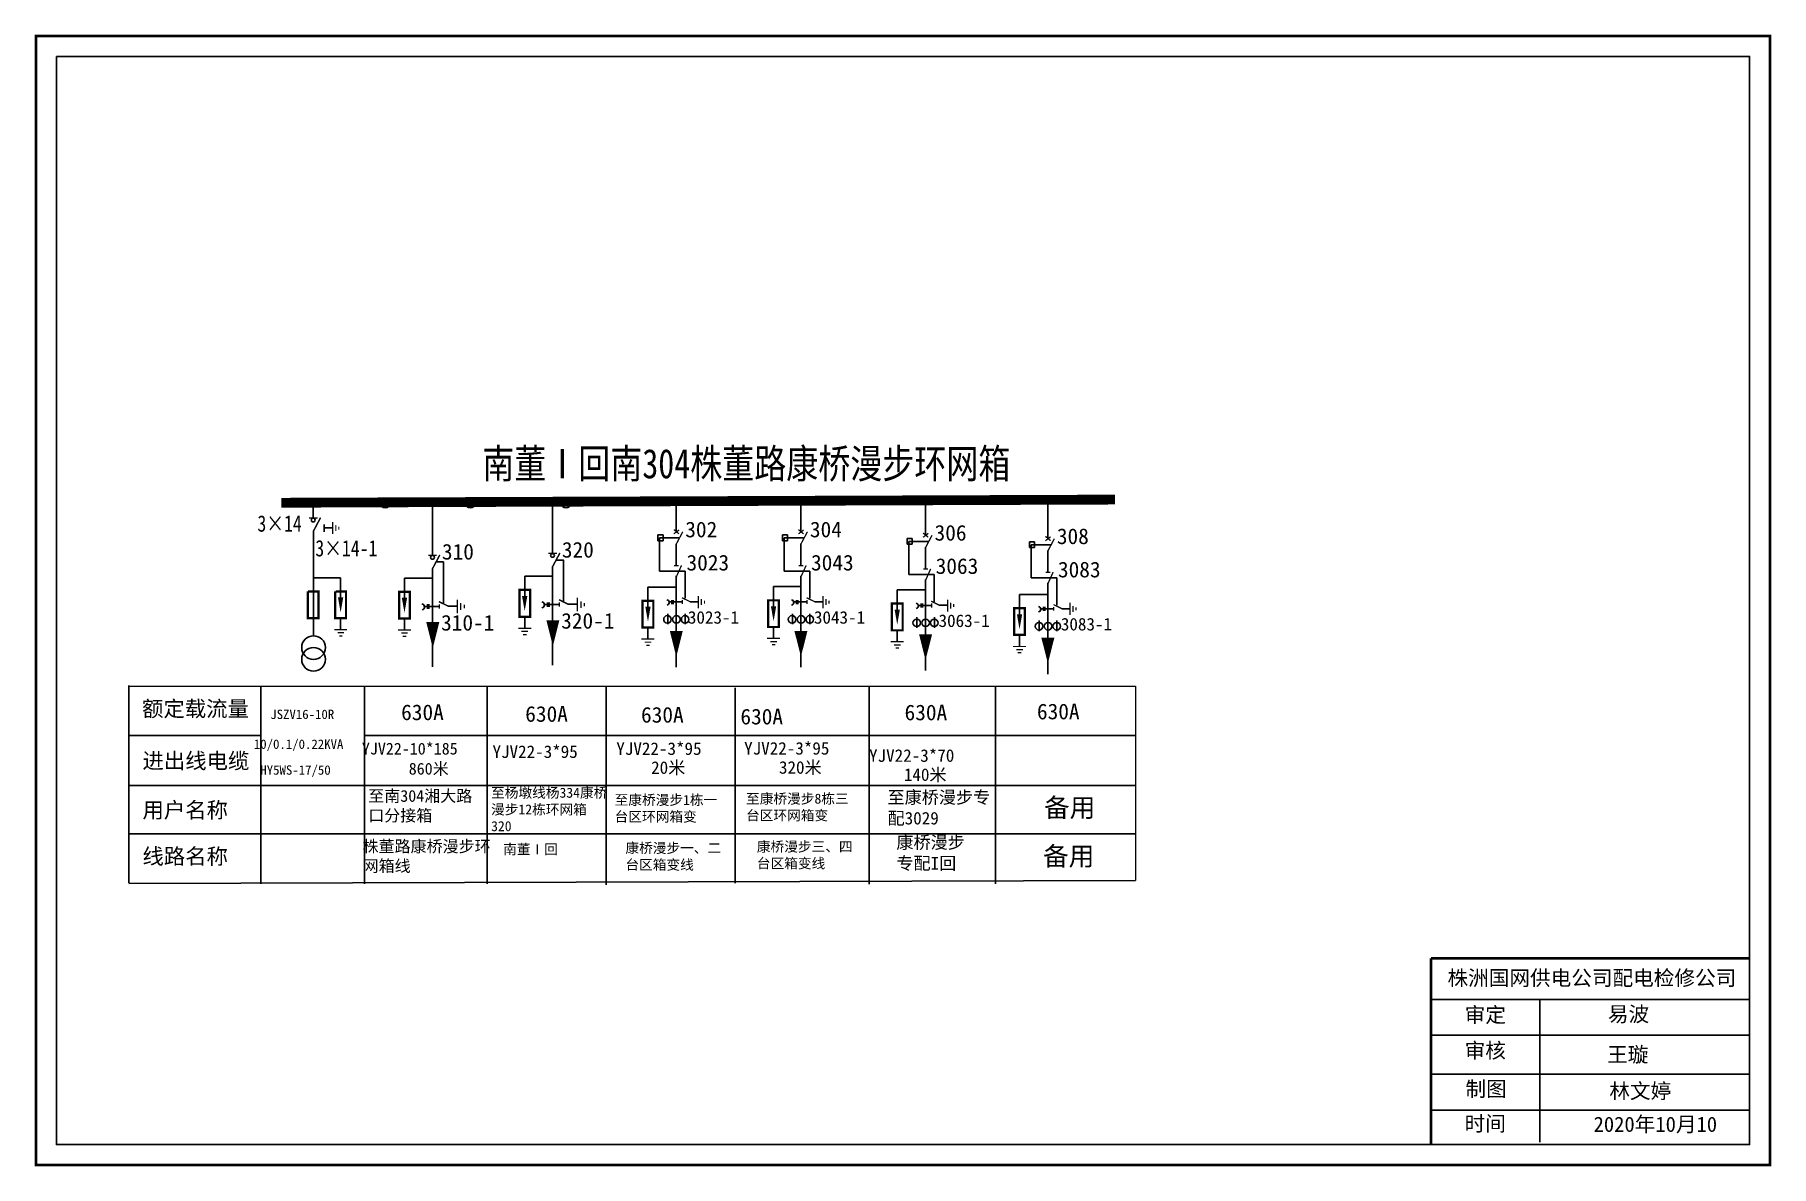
# Model space of a CAD drawing. Extents: x -51 to 587, y -242 to 10.
# Drawn here: x 461.2 to 586.8, y -72.2 to 9.7 of the extents above; entities that cross this region are included whole.
import ezdxf

# ---------------------------------------------------------------- set-up
doc = ezdxf.new("R2010")
doc.units = 0
doc.header["$LTSCALE"] = 0.774411
doc.layers.get('0').update_dxf_attribs({"linetype": 'CONTINUOUS'})
doc.layers.add('1', color=7, linetype='CONTINUOUS')
doc.layers.add('MiniCADLayer', color=7, linetype='CONTINUOUS', lineweight=20)
doc.styles.add('宋体_txtstyle_0.00_0_0', font='')
doc.styles.add('宋体_txtstyle_0.91_0_0', font='', dxfattribs={"height": 0.907258})
doc.styles.add('宋体_txtstyle_1.13_0_0', font='', dxfattribs={"height": 1.134072})
doc.styles.add('宋体_txtstyle_1.18_0_0', font='', dxfattribs={"height": 1.179435})
doc.styles.add('宋体_txtstyle_2.12_0_0', font='', dxfattribs={"height": 2.122983})
doc.styles.add('宋体_txtstyle_8.33_0_0', font='', dxfattribs={"height": 8.327402})
doc.styles.get('宋体_txtstyle_0.00_0_0').set_extended_font_data('宋体')
doc.styles.get('宋体_txtstyle_0.91_0_0').set_extended_font_data('宋体')
doc.styles.get('宋体_txtstyle_1.13_0_0').set_extended_font_data('宋体')
doc.styles.get('宋体_txtstyle_1.18_0_0').set_extended_font_data('宋体')
doc.styles.get('宋体_txtstyle_2.12_0_0').set_extended_font_data('宋体')
doc.styles.get('宋体_txtstyle_8.33_0_0').set_extended_font_data('宋体')

msp = doc.modelspace()

# ---------------------------------------------------------------- texts
at = {"linetype": 'Continuous'}
for s, height, style, p in [('302', 1.134, '宋体_txtstyle_1.13_0_0', (508.24, -26.66)), ('304', 1.134, '宋体_txtstyle_1.13_0_0', (517.26, -26.66)), ('306', 1.134, '宋体_txtstyle_1.13_0_0', (526.28, -26.9)), ('308', 1.134, '宋体_txtstyle_1.13_0_0', (535.13, -27.15)), ('310', 1.134, '宋体_txtstyle_1.13_0_0', (490.63, -28.27)), ('320', 1.134, '宋体_txtstyle_1.13_0_0', (499.31, -28.13)), ('3023', 1.134, '宋体_txtstyle_1.13_0_0', (508.33, -29.06)), ('3043', 1.134, '宋体_txtstyle_1.13_0_0', (517.34, -29.06)), ('3063', 1.134, '宋体_txtstyle_1.13_0_0', (526.36, -29.31)), ('3083', 1.134, '宋体_txtstyle_1.13_0_0', (535.21, -29.56)), ('310-1', 1.134, '宋体_txtstyle_1.13_0_0', (490.57, -33.41)), ('320-1', 1.134, '宋体_txtstyle_1.13_0_0', (499.26, -33.27)), ('3023-1', 0.907, '宋体_txtstyle_0.91_0_0', (508.43, -32.91)), ('3043-1', 0.907, '宋体_txtstyle_0.91_0_0', (517.55, -32.91)), ('3063-1', 0.907, '宋体_txtstyle_0.91_0_0', (526.57, -33.15)), ('3083-1', 0.907, '宋体_txtstyle_0.91_0_0', (535.42, -33.4)), ('额定载流量', 1.134, '宋体_txtstyle_1.13_0_0', (468.93, -39.63)), ('630A', 1.134, '宋体_txtstyle_1.13_0_0', (487.68, -39.89)), ('630A', 1.134, '宋体_txtstyle_1.13_0_0', (496.66, -40.01)), ('630A', 1.134, '宋体_txtstyle_1.13_0_0', (505.04, -40.07)), ('630A', 1.134, '宋体_txtstyle_1.13_0_0', (524.11, -39.9)), ('630A', 1.134, '宋体_txtstyle_1.13_0_0', (533.69, -39.83)), ('630A', 1.134, '宋体_txtstyle_1.13_0_0', (512.23, -40.2)), ('进出线电缆', 1.134, '宋体_txtstyle_1.13_0_0', (468.96, -43.4)), ('用户名称', 1.134, '宋体_txtstyle_1.13_0_0', (468.96, -46.96)), ('线路名称', 1.134, '宋体_txtstyle_1.13_0_0', (468.96, -50.31))]:
    msp.add_text(s, height=height, dxfattribs=dict(at, style=style)).set_placement(p)
at = {"linetype": 'Continuous', "char_height": 0.849, "attachment_point": 1, "style": '宋体_txtstyle_0.00_0_0'}
for s, insert, width in [('YJV22-10*185', (484.84, -41.53), 4.5471), ('860米', (488.23, -42.98), 4.5471), ('{\\fSimSun|b0|i0|c134|p2;至南}304{\\fSimSun|b0|i0|c134|p2;湘大路口分接箱}', (485.3, -44.95), 8.3501), ('株董路康桥漫步环网箱线', (484.89, -48.6), 9.4179)]:
    msp.add_mtext(s, dxfattribs=dict(at, insert=insert, width=width))
at = {"attachment_point": 1}
for s, insert, char_height, width, style in [('{\\fSimSun|b0|i0|c134|p2;至\\fKaiTi_GB2312|b0|i0|c134|p49;\\C7;杨墩线杨334康桥漫步12栋环网箱\\P320}', (494.19, -44.78), 0.7258, 8.4256, '宋体_txtstyle_0.00_0_0'), ('{\\fSimSun|b0|i0|c134|p2;至康桥漫步}1{\\fSimSun|b0|i0|c134|p2;栋一台区环网箱变}', (503.13, -45.3), 0.7258, 7.4528, '宋体_txtstyle_0.00_0_0'), ('{\\fSimSun|b0|i0|c134|p2;至康桥漫步}8{\\fSimSun|b0|i0|c134|p2;栋三台区环网箱变}', (512.64, -45.21), 0.7258, 7.4528, '宋体_txtstyle_0.00_0_0'), ('{\\fSimSun|b0|i0|c134|p2;至康桥漫步专配3029}', (522.88, -45.02), 0.9073, 7.7169, '宋体_txtstyle_8.33_0_0'), ('{\\fSimSun|b0|i0|c134|p2;南董Ⅰ回}', (495.06, -48.87), 0.7258, 7.4528, '宋体_txtstyle_0.00_0_0'), ('{\\fSimSun|b0|i0|c134|p2;康桥漫步一、二台区箱变线}', (503.91, -48.78), 0.7258, 7.4528, '宋体_txtstyle_0.00_0_0'), ('{\\fSimSun|b0|i0|c134|p2;康桥漫步三、四台区箱变线}', (513.42, -48.68), 0.7258, 7.4528, '宋体_txtstyle_0.00_0_0'), ('{\\fSimSun|b0|i0|c134|p2;康桥漫步专配I回}', (523.52, -48.28), 0.9073, 5.2808, '宋体_txtstyle_8.33_0_0')]:
    msp.add_mtext(s, dxfattribs=dict(at, insert=insert, char_height=char_height, width=width, style=style))
at = {"color": 7, "linetype": 'Continuous', "true_color": 0xffffff, "attachment_point": 1, "style": '宋体_txtstyle_0.00_0_0'}
for s, insert, char_height, width in [('株洲国网供电公司配电检修公司', (563.4, -58), 1.0944, 29.9201), ('易波', (575.01, -60.61, 0.01), 1.094, 8.5588), ('王璇', (574.95, -63.54, 0.01), 1.094, 8.5588), ('2020年10月10', (573.97, -68.59, 0.01), 1.094, 16.0081)]:
    msp.add_mtext(s, dxfattribs=dict(at, insert=insert, char_height=char_height, width=width))
at = {"color": 0, "linetype": 'Continuous', "width": 8.5588, "attachment_point": 1, "style": '宋体_txtstyle_0.00_0_0'}
for s, insert, char_height in [('\\f\uffbfﾬￌﾣﾤ_GB2312|b0|i0|c134|p49;审定', (564.64, -60.67, 0.01), 1.0944), ('\\f\uffbfﾬￌﾣﾤ_GB2312|b0|i0|c134|p49;审核', (564.64, -63.25, 0.01), 1.0944), ('\\f\uffbfﾬￌﾣﾤ_GB2312|b0|i0|c134|p49;制图', (564.7, -66.03, 0.01), 1.0944), ('林文婷', (575.11, -66.18, 0.01), 1.094), ('\\f\uffbfﾬￌﾣﾤ_GB2312|b0|i0|c134|p49;时间', (564.64, -68.54, 0.01), 1.0944)]:
    msp.add_mtext(s, dxfattribs=dict(at, insert=insert, char_height=char_height))
at = {"layer": '1', "width": 0.8}
for s, height, style, p in [('南董Ⅰ回南304株董路康桥漫步环网箱', 2.123, '宋体_txtstyle_2.12_0_0', (493.55, -22.39)), ('3×14', 1.179, '宋体_txtstyle_1.18_0_0', (477.28, -26.25)), ('3×14-1', 1.179, '宋体_txtstyle_1.18_0_0', (481.47, -28.04))]:
    msp.add_text(s, height=height, dxfattribs=dict(at, style=style)).set_placement(p)
at = {"layer": 'MiniCADLayer', "color": 7, "linetype": 'Continuous', "ltscale": 1.520571, "attachment_point": 1, "style": '宋体_txtstyle_0.00_0_0'}
for s, insert, char_height in [('JSZV16-10R', (478.21, -39.13), 0.68), ('10/0.1/0.22KVA', (477.02, -41.29), 0.6804), ('YJV22-3*95', (503.25, -41.5), 0.907), ('YJV22-3*95', (512.5, -41.48), 0.907), ('YJV22-3*95', (494.29, -41.72), 0.907), ('YJV22-3*70', (521.54, -42), 0.907), ('HY5WS-17/50', (477.49, -43.16), 0.6804), ('20米', (505.77, -42.87), 0.907), ('320{\\fSimSun|b0|i0|c134|p2;米}', (515.02, -42.86), 0.9073), ('140{\\fSimSun|b0|i0|c134|p2;米}', (524.06, -43.38), 0.9073), ('备用', (534.2, -45.54), 1.361), ('备用', (534.13, -49.05), 1.361)]:
    msp.add_mtext(s, dxfattribs=dict(at, insert=insert, char_height=char_height))

# ---------------------------------------------------------------- blocks, each defined once
blk = doc.blocks.new('JD')
for points in [[(-2, 0.2), (-2, -0.2), (2, 0.2), (2, -0.2)], [(1, -1.2), (1, -0.8), (-1, -1.2), (-1, -0.8)], [(-0.5, -1.8), (-0.5, -2.2), (0.5, -1.8), (0.5, -2.2)]]:
    blk.add_trace(points)

# ---------------------------------------------------------------- linework, layer by layer
at = {"linetype": 'Continuous'}
for p, q in [((467.98, -51.67), (467.98, -37.38)), ((477.52, -37.44), (477.52, -51.74)), ((485.03, -37.44), (485.03, -51.74)), ((493.9, -37.44), (493.9, -51.74)), ((502.52, -37.5), (502.52, -51.8)), ((511.85, -37.55), (511.85, -51.7)), ((521.54, -37.48), (521.54, -51.77)), ((530.7, -37.51), (530.7, -51.74)), ((467.98, -41), (477.52, -41)), ((467.98, -44.63), (540.81, -44.63)), ((467.98, -48.12), (540.81, -48.12)), ((540.81, -51.5), (467.97, -51.72))]:
    msp.add_line(p, q, dxfattribs=at)
at = {"linetype": 'Continuous', "ltscale": 1.520571}
msp.add_line((485.03, -41), (540.81, -41), dxfattribs=at)
at = {"color": 0, "linetype": 'Continuous'}
for p, q in [((562.2, -60.11, 0.01), (585.26, -60.11, 0.01)), ((570.09, -60.11, 0.01), (570.09, -70.44, 0.01)), ((562.2, -62.7, 0.01), (585.26, -62.7, 0.01)), ((562.2, -65.52, 0.01), (585.26, -65.52, 0.01)), ((562.2, -68.12, 0.01), (585.26, -68.12, 0.01))]:
    msp.add_line(p, q, dxfattribs=at)
at = {"color": 0, "linetype": 'Continuous', "const_width": 0.182, "elevation": 0.01}
msp.add_lwpolyline([(461.26, 9.62), (586.74, 9.62), (586.74, -72.08), (461.26, -72.08)], close=True, dxfattribs=at)
at = {"color": 0, "linetype": 'Continuous', "elevation": 0.01}
msp.add_lwpolyline([(462.73, 8.14), (585.26, 8.14), (585.26, -70.61), (462.73, -70.61)], close=True, dxfattribs=at)
at = {"color": 0, "linetype": 'Continuous', "const_width": 0.182}
msp.add_lwpolyline([(562.2, -57.13), (585.31, -57.13)], dxfattribs=at)
at = {"color": 0, "linetype": 'Continuous', "const_width": 0.182, "elevation": 0.01}
msp.add_lwpolyline([(562.2, -57.13), (562.2, -70.61)], dxfattribs=at)
at = {"layer": '1'}
for p, q in [((507.59, -23.82), (507.59, -26.27)), ((516.61, -23.82), (516.61, -26.27)), ((481.32, -24.51), (481.32, -25.26)), ((489.95, -24.39), (489.95, -27.94)), ((498.63, -24.25), (498.63, -27.8)), ((525.63, -24.07), (525.63, -26.52)), ((534.48, -24.31), (534.48, -26.77)), ((481.33, -26.23), (481.33, -33.82)), ((482.13, -25.97), (482.72, -25.97)), ((506.25, -26.49), (506.25, -26.91)), ((506.25, -26.49), (506.63, -26.49)), ((506.25, -26.91), (506.63, -26.91)), ((507.78, -26.71), (506.37, -26.71)), ((506.37, -26.71), (506.37, -29.1)), ((506.63, -26.49), (506.63, -26.91)), ((507.59, -27.13), (507.59, -28.68)), ((515.27, -26.49), (515.27, -26.91)), ((515.27, -26.49), (515.65, -26.49)), ((515.27, -26.91), (515.65, -26.91)), ((516.8, -26.71), (515.39, -26.71)), ((515.39, -26.71), (515.39, -29.1)), ((515.65, -26.49), (515.65, -26.91)), ((516.61, -27.13), (516.61, -28.68)), ((524.29, -26.74), (524.29, -27.16)), ((524.29, -26.74), (524.66, -26.74)), ((524.29, -27.16), (524.66, -27.16)), ((525.81, -26.96), (524.41, -26.96)), ((524.41, -26.96), (524.41, -29.35)), ((524.66, -26.74), (524.66, -27.16)), ((525.63, -27.38), (525.63, -28.93)), ((533.14, -26.99), (533.14, -27.4)), ((533.14, -26.99), (533.52, -26.99)), ((533.14, -27.4), (533.52, -27.4)), ((534.67, -27.2), (533.26, -27.2)), ((533.26, -27.2), (533.26, -29.6)), ((533.52, -26.99), (533.52, -27.4)), ((534.48, -27.62), (534.48, -29.18)), ((498.63, -28.77), (498.63, -33.08)), ((481.32, -29.59), (483.3, -29.59)), ((483.3, -29.59), (483.3, -31.04)), ((487.92, -29.61), (487.92, -31.06)), ((489.95, -28.91), (489.95, -33.22)), ((496.62, -29.48), (496.62, -30.93)), ((506.37, -29.1), (508.23, -29.1)), ((507.59, -29.46), (507.59, -34.05)), ((508.23, -29.1), (508.23, -31.07)), ((515.39, -29.1), (517.25, -29.1)), ((516.61, -29.46), (516.61, -34.05)), ((517.25, -29.1), (517.25, -31.07)), ((524.41, -29.35), (526.26, -29.35)), ((525.63, -29.71), (525.63, -34.3)), ((526.26, -29.35), (526.26, -31.32)), ((533.26, -29.6), (535.12, -29.6)), ((534.48, -29.96), (534.48, -34.54)), ((535.12, -29.6), (535.12, -31.57)), ((505.54, -30.26), (505.54, -31.71)), ((507.59, -31.34), (508.03, -31.34)), ((508.59, -31.33), (509.18, -31.33)), ((514.63, -30.23), (514.63, -31.68)), ((516.61, -31.34), (517.04, -31.34)), ((517.61, -31.33), (518.2, -31.33)), ((523.58, -30.46), (523.58, -31.91)), ((532.43, -30.8), (532.43, -32.25)), ((483.3, -32.56), (483.3, -33.31)), ((487.92, -32.58), (487.92, -33.33)), ((489.95, -31.66), (490.44, -31.66)), ((491.08, -31.65), (491.74, -31.65)), ((496.62, -32.46), (496.62, -33.2)), ((498.63, -31.53), (499.12, -31.53)), ((499.76, -31.51), (500.43, -31.51)), ((506.97, -32.19), (506.97, -32.95)), ((508.24, -32.19), (508.24, -32.95)), ((515.99, -32.19), (515.99, -32.95)), ((517.26, -32.19), (517.26, -32.95)), ((525, -32.44), (525, -33.2)), ((525.63, -31.59), (526.06, -31.59)), ((526.28, -32.44), (526.28, -33.2)), ((526.63, -31.58), (527.22, -31.58)), ((534.48, -31.84), (534.91, -31.84)), ((535.48, -31.83), (536.07, -31.83)), ((489.95, -33.91), (489.95, -36.04)), ((498.64, -33.78), (498.64, -35.91)), ((505.54, -33.23), (505.54, -33.98)), ((514.63, -33.2), (514.63, -33.95)), ((523.58, -33.43), (523.58, -34.18)), ((532.43, -33.77), (532.43, -34.52)), ((533.86, -32.68), (533.86, -33.45)), ((535.13, -32.68), (535.13, -33.45)), ((507.59, -34.66), (507.59, -36.06)), ((516.61, -34.66), (516.61, -36.06)), ((525.63, -34.91), (525.63, -36.31)), ((534.48, -35.16), (534.48, -36.56))]:
    msp.add_line(p, q, dxfattribs=at)
at = {"layer": '1', "ltscale": 0.744739}
for p, q in [((489.9, -29.61), (487.92, -29.61)), ((487.92, -29.61), (487.92, -31.06)), ((498.6, -29.48), (496.62, -29.48)), ((496.62, -29.48), (496.62, -30.93)), ((507.52, -30.26), (505.54, -30.26)), ((505.54, -30.26), (505.54, -31.71)), ((516.61, -30.23), (514.63, -30.23)), ((514.63, -30.23), (514.63, -31.68)), ((525.56, -30.46), (523.58, -30.46)), ((523.58, -30.46), (523.58, -31.91)), ((534.42, -30.8), (532.43, -30.8)), ((532.43, -30.8), (532.43, -32.25)), ((487.92, -32.58), (487.92, -33.33)), ((496.62, -32.46), (496.62, -33.2)), ((505.54, -33.23), (505.54, -33.98)), ((514.63, -33.2), (514.63, -33.95)), ((523.58, -33.43), (523.58, -34.18)), ((532.43, -33.77), (532.43, -34.52))]:
    msp.add_line(p, q, dxfattribs=at)
at = {"layer": '1'}
for points, const_width in [([(479, -24.16), (539.33, -23.93)], 0.708), ([(481.01, -25.26), (481.63, -25.26)], 0.106), ([(481.32, -26.24), (481.85, -25.23)], 0.106), ([(507.42, -26.1), (507.78, -26.41)], 0.0941), ([(507.41, -26.41), (507.79, -26.13)], 0.0941), ([(507.59, -27.15), (508.06, -26.26)], 0.0941), ([(516.43, -26.41), (516.81, -26.13)], 0.0941), ([(516.43, -26.1), (516.8, -26.41)], 0.0941), ([(516.61, -27.15), (517.08, -26.26)], 0.0941), ([(525.45, -26.35), (525.82, -26.65)], 0.0941), ([(525.45, -26.66), (525.83, -26.37)], 0.0941), ([(525.63, -27.4), (526.1, -26.51)], 0.0941), ([(534.3, -26.91), (534.68, -26.62)], 0.0941), ([(534.3, -26.59), (534.67, -26.9)], 0.0941), ([(534.48, -27.65), (534.95, -26.76)], 0.0941), ([(489.64, -27.96), (490.26, -27.96)], 0.106), ([(489.95, -28.93), (490.48, -27.93)], 0.106), ([(498.32, -27.82), (498.95, -27.82)], 0.106), ([(498.63, -28.8), (499.17, -27.79)], 0.106), ([(507.42, -28.71), (507.77, -28.71)], 0.0941), ([(507.57, -29.57), (507.97, -28.69)], 0.0941), ([(516.44, -28.71), (516.79, -28.71)], 0.0941), ([(516.59, -29.57), (516.99, -28.69)], 0.0941), ([(525.61, -29.82), (526, -28.94)], 0.0941), ([(525.46, -28.95), (525.81, -28.95)], 0.0941), ([(534.31, -29.2), (534.66, -29.2)], 0.0941), ([(534.46, -30.07), (534.86, -29.18)], 0.0941), ([(480.93, -30.58), (480.93, -32.51), (481.7, -32.51), (481.7, -30.58), (480.95, -30.58)], 0.163), ([(482.91, -30.58), (482.91, -32.51), (483.69, -32.51), (483.69, -30.58), (482.94, -30.58)], 0.163), ([(487.53, -30.6), (487.53, -32.53), (488.31, -32.53), (488.31, -30.6), (487.56, -30.6)], 0.163), ([(490.41, -31.31), (491.12, -31.66)], 0.106), ([(496.24, -30.47), (496.24, -32.41), (497.01, -32.41), (497.01, -30.47), (496.26, -30.47)], 0.163), ([(499.1, -31.17), (499.81, -31.53)], 0.106), ([(499.12, -31.36), (499.12, -31.69)], 0.106), ([(505.15, -31.25), (505.15, -33.18), (505.93, -33.18), (505.93, -31.25), (505.18, -31.25)], 0.163), ([(508, -31.03), (508.63, -31.34)], 0.0941), ([(508.03, -31.2), (508.03, -31.49)], 0.0941), ([(514.24, -31.22), (514.24, -33.15), (515.02, -33.15), (515.02, -31.22), (514.27, -31.22)], 0.163), ([(517.02, -31.03), (517.65, -31.34)], 0.0941), ([(517.04, -31.2), (517.04, -31.49)], 0.0941), ([(523.19, -31.45), (523.19, -33.39), (523.97, -33.39), (523.97, -31.45), (523.22, -31.45)], 0.163), ([(526.04, -31.28), (526.66, -31.59)], 0.0941), ([(526.06, -31.45), (526.06, -31.74)], 0.0941), ([(490.44, -31.5), (490.44, -31.83)], 0.106), ([(532.05, -31.79), (532.05, -33.72), (532.82, -33.72), (532.82, -31.79), (532.07, -31.79)], 0.163), ([(534.89, -31.53), (535.52, -31.84)], 0.0941), ([(534.91, -31.7), (534.91, -31.98)], 0.0941), ([(507.36, -34.08), (507.84, -34.08), (507.59, -34.56), (507.37, -34.07)], 0.0941), ([(516.38, -34.08), (516.86, -34.08), (516.61, -34.56), (516.38, -34.07)], 0.0941), ([(525.4, -34.32), (525.87, -34.32), (525.63, -34.81), (525.4, -34.32)], 0.0941), ([(534.25, -34.57), (534.73, -34.57), (534.48, -35.06), (534.25, -34.56)], 0.0941)]:
    msp.add_lwpolyline(points, dxfattribs=dict(at, const_width=const_width))
for points in [[(482.1, -25.73), (482.1, -26.27)], [(490.74, -31.51), (490.74, -28.44), (490.21, -28.44)], [(499.42, -31.37), (499.42, -28.31), (498.89, -28.31)], [(498.28, -31.37), (498.28, -31.69)], [(498.38, -31.37), (498.38, -31.69)], [(507.27, -31.34), (507.08, -31.34)], [(507.27, -31.21), (507.27, -31.49)], [(507.36, -31.21), (507.36, -31.49)], [(507.59, -31.34), (507.36, -31.34)], [(516.29, -31.34), (516.09, -31.34)], [(516.29, -31.21), (516.29, -31.49)], [(516.38, -31.21), (516.38, -31.49)], [(516.61, -31.34), (516.38, -31.34)], [(489.59, -31.66), (489.37, -31.66)], [(489.59, -31.51), (489.59, -31.83)], [(489.69, -31.51), (489.69, -31.83)], [(489.95, -31.66), (489.69, -31.66)], [(498.28, -31.52), (498.05, -31.52)], [(498.63, -31.52), (498.38, -31.52)], [(525.31, -31.59), (525.11, -31.59)], [(525.31, -31.46), (525.31, -31.74)], [(525.4, -31.46), (525.4, -31.74)], [(525.63, -31.59), (525.4, -31.59)], [(534.16, -31.84), (533.96, -31.84)], [(534.16, -31.7), (534.16, -31.99)], [(534.25, -31.7), (534.25, -31.99)], [(534.48, -31.84), (534.25, -31.84)]]:
    msp.add_lwpolyline(points, dxfattribs=at)
for points, format in [([(483.3, -31.01, 0.381, 0, 0), (483.3, -32.1, 0, 0, 0)], "xyseb"), ([(487.92, -31.03, 0.381, 0, 0), (487.92, -32.12, 0, 0, 0)], "xyseb"), ([(496.62, -30.91, 0.381, 0, 0), (496.62, -32, 0, 0, 0)], "xyseb"), ([(497.86, -31.34, -0.877934), (497.87, -31.77)], "xyb"), ([(506.91, -31.18, -0.877934), (506.92, -31.56)], "xyb"), ([(515.93, -31.18, -0.877934), (515.93, -31.56)], "xyb"), ([(489.18, -31.48, -0.877934), (489.19, -31.91)], "xyb"), ([(489.97, -32.8, 0.944, 0, 0), (489.97, -34.67, 0, 0, 0)], "xyseb"), ([(498.66, -32.66, 0.944, 0, 0), (498.66, -34.53, 0, 0, 0)], "xyseb"), ([(505.54, -31.69, 0.381, 0, 0), (505.54, -32.77, 0, 0, 0)], "xyseb"), ([(514.63, -31.65, 0.381, 0, 0), (514.63, -32.74, 0, 0, 0)], "xyseb"), ([(523.58, -31.89, 0.381, 0, 0), (523.58, -32.98, 0, 0, 0)], "xyseb"), ([(524.94, -31.43, -0.877934), (524.95, -31.81)], "xyb"), ([(532.43, -32.23, 0.381, 0, 0), (532.43, -33.31, 0, 0, 0)], "xyseb"), ([(533.8, -31.67, -0.877934), (533.8, -32.06)], "xyb"), ([(507.59, -33.43, 0.944, 0, 0), (507.59, -35.3, 0, 0, 0)], "xyseb"), ([(516.61, -33.43, 0.944, 0, 0), (516.61, -35.3, 0, 0, 0)], "xyseb"), ([(525.63, -33.67, 0.944, 0, 0), (525.63, -35.55, 0, 0, 0)], "xyseb"), ([(534.48, -33.92, 0.944, 0, 0), (534.48, -35.79, 0, 0, 0)], "xyseb")]:
    msp.add_lwpolyline(points, format=format, dxfattribs=at)
at = {"layer": '1', "ltscale": 0.744739, "const_width": 0.163}
for points in [[(488.31, -30.6), (488.31, -32.53), (487.53, -32.53), (487.53, -30.6), (488.28, -30.6)], [(497.01, -30.47), (497.01, -32.41), (496.24, -32.41), (496.24, -30.47), (496.98, -30.47)], [(505.93, -31.25), (505.93, -33.18), (505.15, -33.18), (505.15, -31.25), (505.9, -31.25)], [(515.02, -31.22), (515.02, -33.15), (514.24, -33.15), (514.24, -31.22), (514.99, -31.22)], [(523.97, -31.45), (523.97, -33.39), (523.19, -33.39), (523.19, -31.45), (523.94, -31.45)], [(532.82, -31.79), (532.82, -33.72), (532.05, -33.72), (532.05, -31.79), (532.8, -31.79)]]:
    msp.add_lwpolyline(points, dxfattribs=at)
at = {"layer": '1', "ltscale": 0.744739}
for points in [[(487.92, -31.03, 0.381, 0, 0), (487.92, -32.12, 0, 0, 0)], [(496.62, -30.91, 0.381, 0, 0), (496.62, -32, 0, 0, 0)], [(505.54, -31.69, 0.381, 0, 0), (505.54, -32.77, 0, 0, 0)], [(514.63, -31.65, 0.381, 0, 0), (514.63, -32.74, 0, 0, 0)], [(523.58, -31.89, 0.381, 0, 0), (523.58, -32.98, 0, 0, 0)], [(532.43, -32.23, 0.381, 0, 0), (532.43, -33.31, 0, 0, 0)]]:
    msp.add_lwpolyline(points, format="xyseb", dxfattribs=at)
at = {"layer": '1'}
for centre, radius in [((486.52, -24.17), 0.352), ((492.69, -24.17), 0.352), ((499.61, -24.17), 0.352), ((481.32, -25.41), 0.136), ((489.95, -28.11), 0.136), ((498.63, -27.97), 0.136), ((506.95, -32.6), 0.272), ((507.6, -32.6), 0.272), ((508.23, -32.6), 0.272), ((515.97, -32.6), 0.272), ((516.62, -32.6), 0.272), ((517.25, -32.6), 0.272), ((524.99, -32.85), 0.272), ((525.63, -32.85), 0.272), ((526.26, -32.85), 0.272), ((481.34, -34.64), 0.855), ((533.84, -33.1), 0.272), ((534.49, -33.1), 0.272), ((535.12, -33.1), 0.272), ((481.34, -35.49), 0.855)]:
    msp.add_circle(centre, radius, dxfattribs=at)
at = {"layer": 'MiniCADLayer', "color": 7, "linetype": 'Continuous', "ltscale": 1.915481}
for p, q in [((467.97, -37.43), (540.81, -37.43)), ((540.81, -37.43), (540.81, -51.5))]:
    msp.add_line(p, q, dxfattribs=at)

# ---------------------------------------------------------------- block references
at = {"layer": '1', "rotation": 90}
for p, xscale, yscale, zscale in [((482.73, -25.99), 0.2194837767730071, 0.2194837767730071, 0.2194837768930217), ((491.75, -31.67), 0.247681345408278, 0.247681345408278, 0.2476813454521947), ((500.44, -31.53), 0.247681345408278, 0.247681345408278, 0.2476813454521947), ((509.19, -31.35), 0.2194837767730071, 0.2194837767730071, 0.2194837768930217), ((518.21, -31.35), 0.2194837767730071, 0.2194837767730071, 0.2194837768930217), ((527.23, -31.6), 0.2194837767730071, 0.2194837767730071, 0.2194837768930217), ((536.08, -31.84), 0.2194837767730071, 0.2194837767730071, 0.2194837768930217)]:
    msp.add_blockref('JD', p, dxfattribs=dict(at, xscale=xscale, yscale=yscale, zscale=zscale))
at = {"layer": '1', "xscale": 0.2286289345609873, "yscale": 0.2286289341385128, "zscale": 0.2286289342635643}
for p in [(483.31, -33.34), (487.93, -33.36), (496.64, -33.24), (505.55, -34.02), (514.64, -33.98), (523.59, -34.22), (532.45, -34.56)]:
    msp.add_blockref('JD', p, dxfattribs=at)
at = {"layer": '1', "ltscale": 0.744739, "xscale": -0.2286289345609873, "yscale": 0.2286289341385128, "zscale": 0.2286289342635643}
for p in [(487.91, -33.36), (496.61, -33.24), (505.53, -34.02), (514.62, -33.98), (523.57, -34.22), (532.42, -34.56)]:
    msp.add_blockref('JD', p, dxfattribs=at)

msp.set_redraw_order([(e.dxf.handle, doc.entitydb.next_handle()) for e in msp.query("TEXT MTEXT ATTDEF DIMENSION ARC_DIMENSION")])  # texts and dimensions are drawn at this point

doc.saveas('drawing.dxf')
